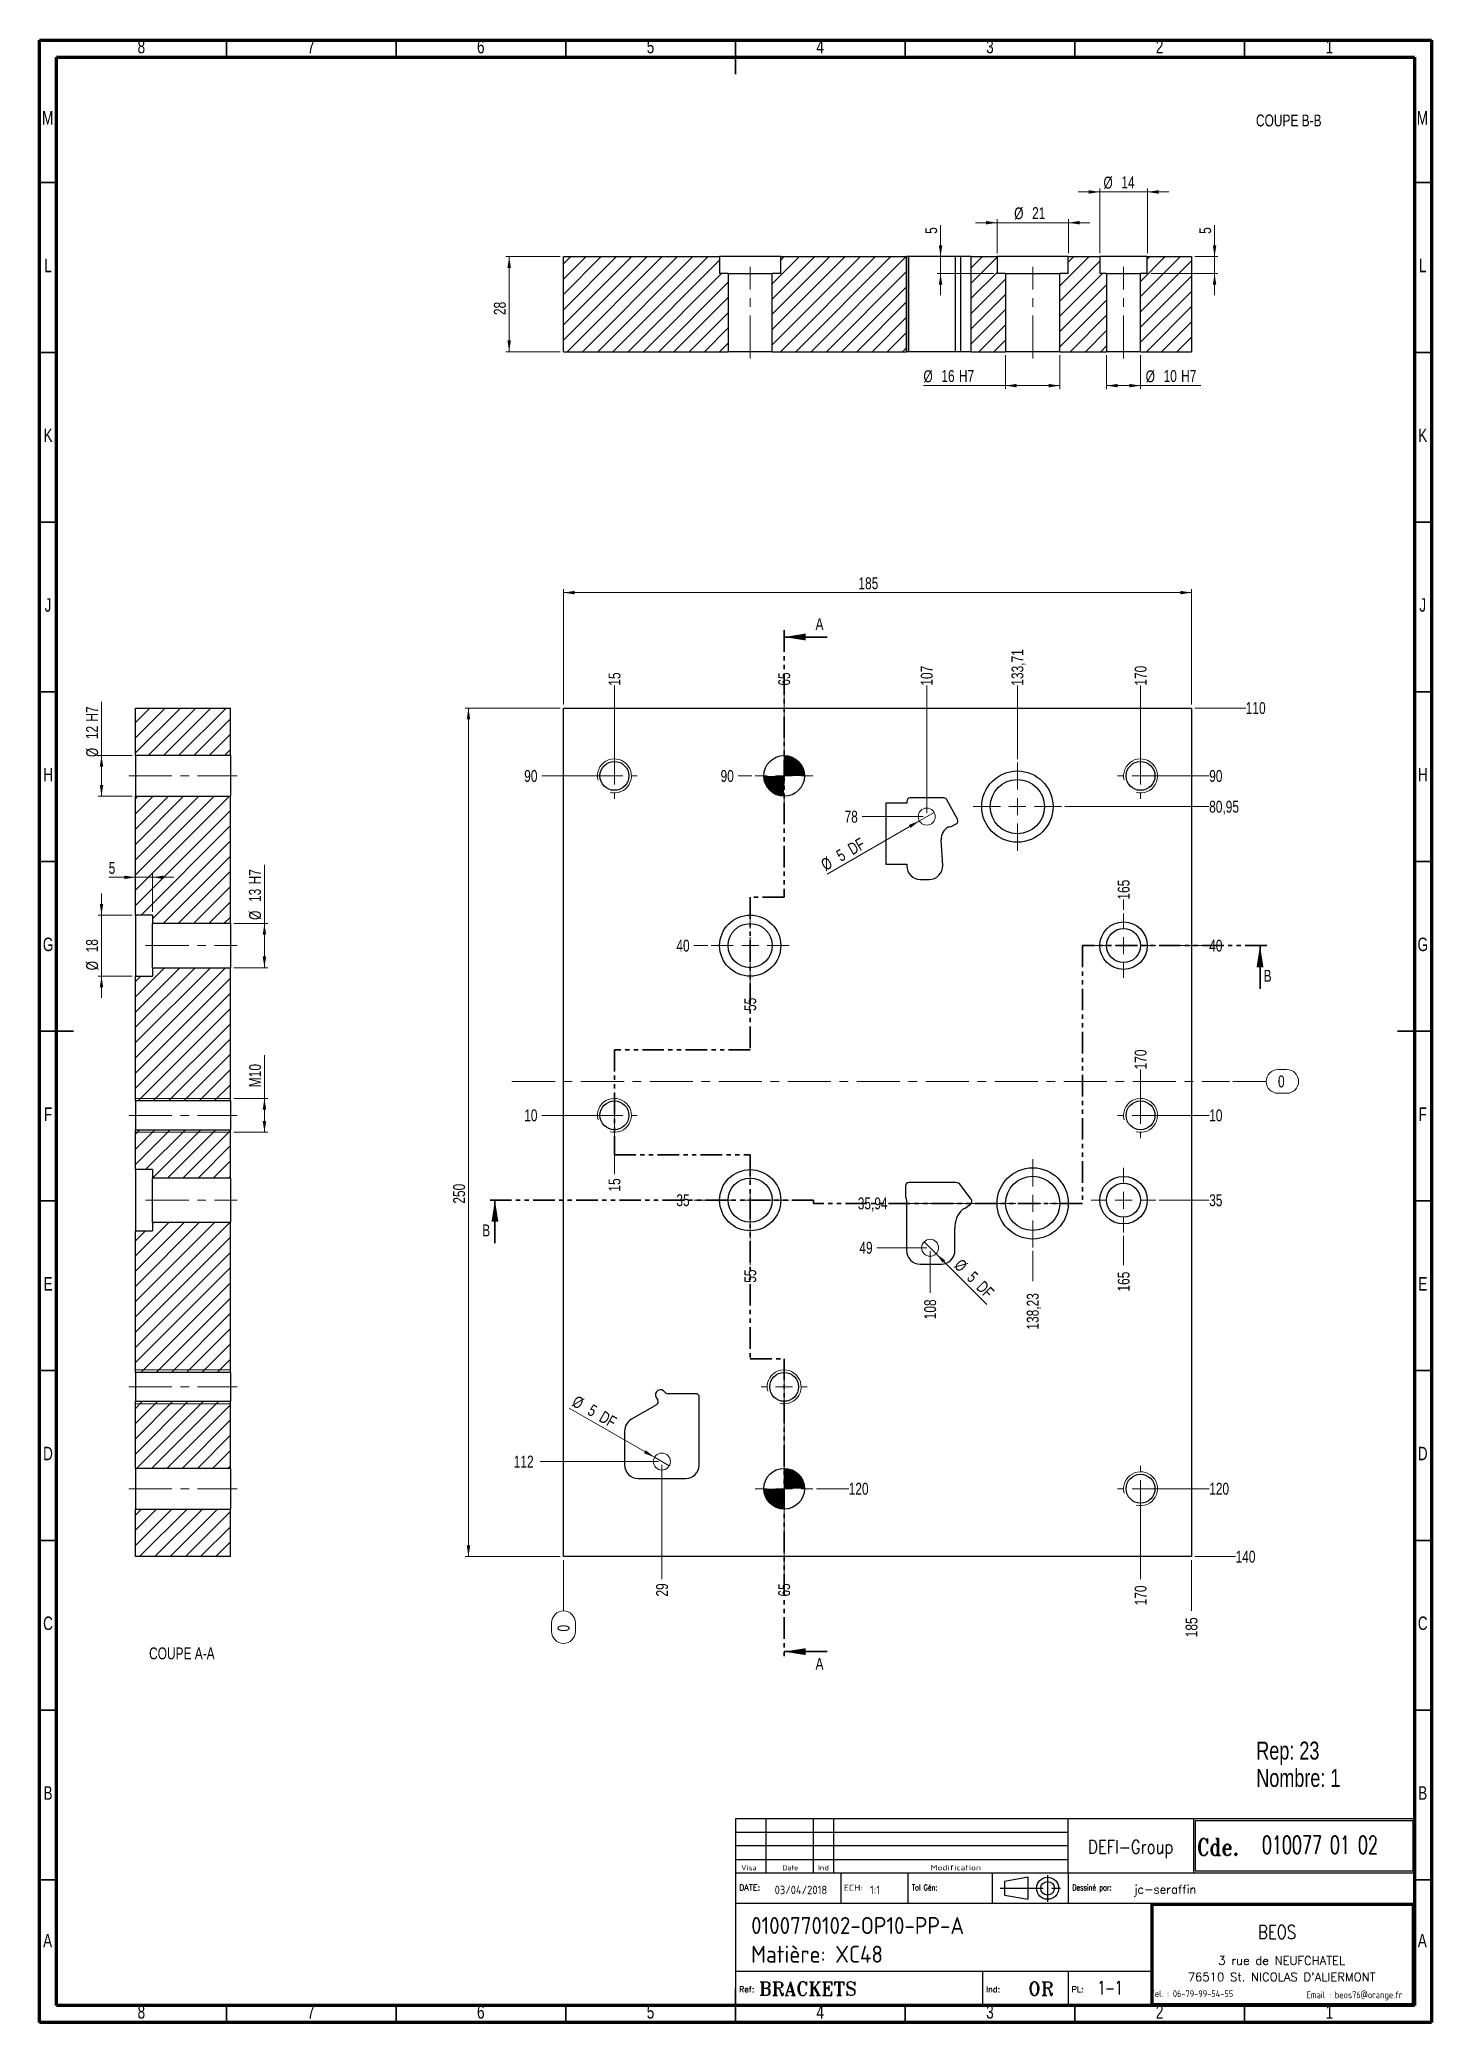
# Model space of a CAD drawing. Header units: millimetres. Extents: x 5 to 415, y 5 to 589.
import ezdxf

# ---------------------------------------------------------------- set-up
doc = ezdxf.new("R2010")
doc.units = ezdxf.units.MM
doc.linetypes.add('CENTERX2', pattern=[20.32, 12.7, -2.54, 2.54, -2.54])
doc.linetypes.add('PHANTOM', pattern=[12.7, 6.35, -1.27, 1.27, -1.27, 1.27, -1.27])
doc.layers.add('DIMENSIONS', color=176, linetype='Continuous')
doc.styles.add('SLDTEXTSTYLE0', font='TXT', dxfattribs={"width": 0.75})
doc.styles.add('SLDTEXTSTYLE1', font='ISOCP')
doc.styles.add('SLDTEXTSTYLE10', font='ISOCP', dxfattribs={"width": 1.147311})
doc.styles.add('SLDTEXTSTYLE11', font='ISOCP', dxfattribs={"width": 1.385904})
doc.styles.add('SLDTEXTSTYLE12', font='ISOCP', dxfattribs={"width": 1.246461})
doc.styles.add('SLDTEXTSTYLE13', font='ROMAND')
doc.styles.add('SLDTEXTSTYLE2', font='ROMANT', dxfattribs={"width": 0.8})
doc.styles.add('SLDTEXTSTYLE3', font='ISOCP', dxfattribs={"width": 0.8})
doc.styles.add('SLDTEXTSTYLE4', font='ROMANS', dxfattribs={"width": 0.8})
doc.styles.add('SLDTEXTSTYLE5', font='ROMANT')
doc.styles.add('SLDTEXTSTYLE6', font='ROMANS')
doc.styles.add('SLDTEXTSTYLE7', font='ROMANT', dxfattribs={"width": 0.65})
doc.styles.add('SLDTEXTSTYLE8', font='ISOCP', dxfattribs={"width": 1.446157})
doc.styles.add('SLDTEXTSTYLE9', font='ISOCP', dxfattribs={"width": 1.294402})
doc.dimstyles.new('SLDDIMSTYLE0', dxfattribs={"dimtxt": 3.5, "dimasz": 3.302, "dimexe": 0, "dimexo": 0.0625, "dimgap": 0.875, "dimtad": 0, "dimtih": 1, "dimtoh": 1, "dimdec": 0, "dimrnd": 1e-09, "dimdsep": 46, "dimtxsty": 'SLDTEXTSTYLE0', "dimblk1": 'NONE', "dimblk2": 'NONE', "dimsah": 1, "dimcen": 0.09, "dimadec": 0, "dimazin": 2, "dimtfac": 1, "dimtdec": 0, "dimtofl": 0, "dimtmove": 0, "dimatfit": 3, "dimldrblk": 'NONE', "dimfxl": 1, "dimfrac": 2, "dimtolj": 1, "dimtzin": 12, "dimarcsym": 0})
doc.dimstyles.new('SLDDIMSTYLE1', dxfattribs={"dimtxt": 3.5, "dimasz": 3.302, "dimexe": 0, "dimexo": 0.0625, "dimgap": 0.875, "dimtad": 0, "dimtih": 1, "dimtoh": 1, "dimrnd": 1e-09, "dimzin": 12, "dimdsep": 46, "dimtxsty": 'SLDTEXTSTYLE0', "dimblk1": 'NONE', "dimblk2": 'NONE', "dimsah": 1, "dimcen": 0.09, "dimadec": 0, "dimazin": 3, "dimtfac": 1, "dimtofl": 0, "dimtmove": 0, "dimatfit": 3, "dimldrblk": 'NONE', "dimfxl": 1, "dimfrac": 2, "dimtolj": 1, "dimtzin": 12, "dimarcsym": 0})
doc.dimstyles.new('SLDDIMSTYLE2', dxfattribs={"dimtxt": 3.5, "dimasz": 3.302, "dimexe": 0, "dimexo": 0.0625, "dimgap": 0.875, "dimtad": 1, "dimrnd": 1e-09, "dimzin": 12, "dimdsep": 46, "dimtxsty": 'SLDTEXTSTYLE0', "dimblk1": 'NONE', "dimsah": 1, "dimcen": 0, "dimadec": 0, "dimazin": 3, "dimtfac": 1, "dimtmove": 0, "dimatfit": 3, "dimldrblk": 'NONE', "dimfxl": 1, "dimfrac": 2, "dimtolj": 1, "dimtzin": 12, "dimarcsym": 0})
doc.dimstyles.new('SLDDIMSTYLE3', dxfattribs={"dimtxt": 3.5, "dimasz": 3.302, "dimexe": 0, "dimexo": 0.0625, "dimgap": 0.875, "dimtad": 1, "dimrnd": 1e-09, "dimzin": 12, "dimdsep": 46, "dimtxsty": 'SLDTEXTSTYLE0', "dimsah": 1, "dimcen": 0.09, "dimadec": 0, "dimazin": 3, "dimtfac": 1, "dimtofl": 0, "dimtmove": 0, "dimatfit": 3, "dimfxl": 1, "dimfrac": 2, "dimtolj": 1, "dimtzin": 12, "dimarcsym": 0})
doc.dimstyles.new('SLDDIMSTYLE4', dxfattribs={"dimtxt": 3.5, "dimasz": 3.302, "dimexe": 0, "dimexo": 0.0625, "dimgap": 0.875, "dimtad": 1, "dimrnd": 1e-09, "dimzin": 12, "dimdsep": 46, "dimtxsty": 'SLDTEXTSTYLE0', "dimsah": 1, "dimcen": 0.09, "dimadec": 0, "dimazin": 3, "dimtfac": 1, "dimtmove": 0, "dimatfit": 0, "dimfxl": 1, "dimfrac": 2, "dimtolj": 1, "dimtzin": 12, "dimarcsym": 0})

msp = doc.modelspace()

# ---------------------------------------------------------------- texts
at = {"color": 7, "linetype": 'Continuous', "lineweight": 0, "attachment_point": 2, "style": 'SLDTEXTSTYLE0'}
for s, insert, char_height in [('8', (34.96, 589.06), 3.969), ('7', (84.96, 589.06), 3.969), ('6', (134.96, 589.06), 3.969), ('5', (184.96, 589.06), 3.969), ('4', (234.96, 589.06), 3.969), ('3', (284.96, 589.06), 3.969), ('2', (334.96, 589.06), 3.969), ('1', (384.96, 589.06), 3.969), ('M', (7.362, 568.06), 3.969), ('COUPE B-B', (372.998, 567.06), 3.5), ('M', (412.362, 568.06), 3.969), ('L', (7.455, 524.56), 3.969), ('L', (412.455, 524.56), 3.969), ('K', (7.489, 474.56), 3.969), ('K', (412.489, 474.56), 3.969), ('J', (7.465, 424.56), 3.969), ('J', (412.465, 424.56), 3.969), ('H', (7.49, 374.56), 3.969), ('H', (412.49, 374.56), 3.969), ('G', (7.487, 324.56), 3.969), ('G', (412.487, 324.56), 3.969), ('F', (7.458, 274.56), 3.969), ('F', (412.458, 274.56), 3.969), ('E', (7.508, 224.56), 3.969), ('E', (412.508, 224.56), 3.969), ('D', (7.453, 174.56), 3.969), ('D', (412.453, 174.56), 3.969), ('C', (7.459, 124.56), 3.969), ('C', (412.459, 124.56), 3.969), ('COUPE A-A', (46.898, 115.448), 3.5), ('B', (7.471, 74.56), 3.969), ('B', (412.471, 74.56), 3.969), ('A', (7.34, 31.06), 3.969), ('A', (412.34, 31.06), 3.969), ('8', (34.96, 10.06), 3.969), ('7', (84.96, 10.06), 3.969), ('6', (134.96, 10.06), 3.969), ('5', (184.96, 10.06), 3.969), ('4', (234.96, 10.06), 3.969), ('3', (284.96, 10.06), 3.969), ('2', (334.96, 10.06), 3.969), ('1', (384.96, 10.06), 3.969)]:
    msp.add_mtext(s, dxfattribs=dict(at, insert=insert, char_height=char_height))
at = {"color": 7, "linetype": 'Continuous', "char_height": 3.5, "attachment_point": 1, "style": 'SLDTEXTSTYLE0'}
for s, insert in [('A', (233.578, 418.683)), ('B', (365.6, 315.069)), ('B', (135.377, 240.069)), ('A', (233.578, 112.361))]:
    msp.add_mtext(s, dxfattribs=dict(at, insert=insert))
at = {"layer": 'DIMENSIONS'}
for s, insert, char_height, attachment_point, style in [('DEFI-Group', (326.42, 58.701), 4, 2, 'SLDTEXTSTYLE2'), ('Cde.', (346, 59.126), 5, 1, 'SLDTEXTSTYLE2'), ('010077 01 02', (365.078, 59.94), 5.29167, 1, 'SLDTEXTSTYLE7'), ('Visa', (211.655, 51.348), 1.5671, 1, 'SLDTEXTSTYLE12'), ('Date', (223.824, 51.283), 1.4924, 1, 'SLDTEXTSTYLE10'), ('Ind', (234.254, 51.283), 1.4924, 1, 'SLDTEXTSTYLE11'), ('Modification', (267.489, 51.348), 1.56705, 1, 'SLDTEXTSTYLE8'), ('DATE:', (211.034, 45.598), 1.7277, 1, 'SLDTEXTSTYLE6'), ('03/04/2018', (221.533, 45.253), 2.5, 1, 'SLDTEXTSTYLE1'), ('ECH:', (241.911, 45.56), 1.8141, 1, 'SLDTEXTSTYLE9'), ('1:1', (249.62, 45.24), 2.5, 1, 'SLDTEXTSTYLE1'), ('Tol Gén:', (261.952, 45.598), 1.7277, 1, 'SLDTEXTSTYLE4'), ('Dessiné par:', (309.221, 45.598), 1.72768, 1, 'SLDTEXTSTYLE4'), ('jc-seraffin', (327.355, 45.42), 2.5, 1, 'SLDTEXTSTYLE5'), ('0100770102-OP10-PP-A', (214.603, 36.024), 5, 1, 'SLDTEXTSTYLE1'), ('BEOS', (369.571, 33.595), 4, 2, 'SLDTEXTSTYLE2'), ('Matière: XC48', (214.603, 27.564), 5, 1, 'SLDTEXTSTYLE1'), ('3 rue de NEUFCHATEL', (370.909, 24.448), 2.5, 2, 'SLDTEXTSTYLE13'), ("76510 St. NICOLAS D'ALIERMONT", (370.903, 19.623), 2.5, 2, 'SLDTEXTSTYLE13'), ('Ref:', (211.034, 15.598), 1.7277, 1, 'SLDTEXTSTYLE6'), ('BRACKETS', (216.904, 16.951), 4, 1, 'SLDTEXTSTYLE5'), ('Ind:', (283.826, 15.598), 1.7277, 1, 'SLDTEXTSTYLE6'), ('OR', (296.194, 16.951), 4, 1, 'SLDTEXTSTYLE5'), ('PL:', (309.034, 15.598), 1.7277, 1, 'SLDTEXTSTYLE6'), ('1-1', (316.651, 17.173), 4, 1, 'SLDTEXTSTYLE7'), ('Tel. : 06-79-99-54-55', (344.36, 14.429), 2, 2, 'SLDTEXTSTYLE3'), ('Email : beos76@orange.fr', (392.372, 14.097), 2, 2, 'SLDTEXTSTYLE3')]:
    msp.add_mtext(s, dxfattribs=dict(at, insert=insert, char_height=char_height, attachment_point=attachment_point, style=style))

# ---------------------------------------------------------------- blocks, each defined once
blk = doc.blocks.new('SW_NOTE_0')
at = {"color": 0, "linetype": 'Continuous', "lineweight": 0, "char_height": 5.292, "attachment_point": 1, "style": 'SLDTEXTSTYLE0'}
for s, insert in [('Rep: 23', (0, 6.82)), ('Nombre: 1', (0, -1.23))]:
    blk.add_mtext(s, dxfattribs=dict(at, insert=insert))
blk = doc.blocks.new('_D')
at = {"color": 7, "linetype": 'Continuous', "lineweight": 18}
for p, q in [((356.54, 282.21), (366.33, 282.21)), ((369.82, 285.7), (372.4, 285.7)), ((372.4, 278.72), (369.82, 278.72))]:
    blk.add_line(p, q, dxfattribs=at)
for centre, start, end in [((369.82, 282.21), 90, 270), ((372.4, 282.21), 270, 90)]:
    blk.add_arc(centre, 3.49, start, end, dxfattribs=at)
at = {"color": 7, "linetype": 'Continuous', "lineweight": 18, "insert": (369.82, 283.95), "char_height": 3.5, "attachment_point": 1, "style": 'SLDTEXTSTYLE0'}
blk.add_mtext('0', dxfattribs=at)
blk = doc.blocks.new('_None')
blk = doc.blocks.new('_D_1')
at = {"color": 7, "linetype": 'Continuous', "lineweight": 18}
blk.add_line((330.33, 272.21), (349.55, 272.21), dxfattribs=at)
at = {"color": 7, "linetype": 'Continuous', "lineweight": 18, "insert": (349.55, 273.95), "char_height": 3.5, "attachment_point": 1, "style": 'SLDTEXTSTYLE0'}
blk.add_mtext('10', dxfattribs=at)
blk = doc.blocks.new('_D_2')
at = {"color": 7, "linetype": 'Continuous', "lineweight": 18}
blk.add_line((173.33, 272.21), (152.92, 272.21), dxfattribs=at)
at = {"color": 7, "linetype": 'Continuous', "lineweight": 18, "insert": (147.75, 273.95), "char_height": 3.5, "attachment_point": 1, "style": 'SLDTEXTSTYLE0'}
blk.add_mtext('10', dxfattribs=at)
blk = doc.blocks.new('_D_3')
at = {"color": 7, "linetype": 'Continuous', "lineweight": 18}
blk.add_line((334.83, 247.21), (349.55, 247.21), dxfattribs=at)
at = {"color": 7, "linetype": 'Continuous', "lineweight": 18, "insert": (349.55, 248.95), "char_height": 3.5, "attachment_point": 1, "style": 'SLDTEXTSTYLE0'}
blk.add_mtext('35', dxfattribs=at)
blk = doc.blocks.new('_D_4')
at = {"color": 7, "linetype": 'Continuous', "lineweight": 18}
blk.add_line((201.83, 247.21), (197.75, 247.21), dxfattribs=at)
at = {"color": 7, "linetype": 'Continuous', "lineweight": 18, "insert": (192.58, 248.95), "char_height": 3.5, "attachment_point": 1, "style": 'SLDTEXTSTYLE0'}
blk.add_mtext('35', dxfattribs=at)
blk = doc.blocks.new('_D_5')
at = {"color": 7, "linetype": 'Continuous', "lineweight": 18}
blk.add_line((283.56, 246.28), (257.66, 246.28), dxfattribs=at)
at = {"color": 7, "linetype": 'Continuous', "lineweight": 18, "insert": (246.02, 248.01), "char_height": 3.5, "attachment_point": 1, "style": 'SLDTEXTSTYLE0'}
blk.add_mtext('35,94', dxfattribs=at)
blk = doc.blocks.new('_D_6')
at = {"color": 7, "linetype": 'Continuous', "lineweight": 18}
blk.add_line((266.33, 233.21), (251.67, 233.21), dxfattribs=at)
at = {"color": 7, "linetype": 'Continuous', "lineweight": 18, "insert": (246.49, 234.95), "char_height": 3.5, "attachment_point": 1, "style": 'SLDTEXTSTYLE0'}
blk.add_mtext('49', dxfattribs=at)
blk = doc.blocks.new('_D_7')
at = {"color": 7, "linetype": 'Continuous', "lineweight": 18}
blk.add_line((187.33, 170.21), (152.44, 170.21), dxfattribs=at)
at = {"color": 7, "linetype": 'Continuous', "lineweight": 18, "insert": (144.68, 171.95), "char_height": 3.5, "attachment_point": 1, "style": 'SLDTEXTSTYLE0'}
blk.add_mtext('112', dxfattribs=at)
blk = doc.blocks.new('_D_8')
at = {"color": 7, "linetype": 'Continuous', "lineweight": 18}
blk.add_line((330.33, 162.21), (349.55, 162.21), dxfattribs=at)
at = {"color": 7, "linetype": 'Continuous', "lineweight": 18, "insert": (349.55, 163.95), "char_height": 3.5, "attachment_point": 1, "style": 'SLDTEXTSTYLE0'}
blk.add_mtext('120', dxfattribs=at)
blk = doc.blocks.new('_D_9')
at = {"color": 7, "linetype": 'Continuous', "lineweight": 18}
blk.add_line((233.83, 162.21), (243.35, 162.21), dxfattribs=at)
at = {"color": 7, "linetype": 'Continuous', "lineweight": 18, "insert": (243.35, 163.95), "char_height": 3.5, "attachment_point": 1, "style": 'SLDTEXTSTYLE0'}
blk.add_mtext('120', dxfattribs=at)
blk = doc.blocks.new('_D_10')
at = {"color": 7, "linetype": 'Continuous', "lineweight": 18}
blk.add_line((345.33, 142.21), (357.33, 142.21), dxfattribs=at)
at = {"color": 7, "linetype": 'Continuous', "lineweight": 18, "insert": (357.33, 143.95), "char_height": 3.5, "attachment_point": 1, "style": 'SLDTEXTSTYLE0'}
blk.add_mtext('140', dxfattribs=at)
blk = doc.blocks.new('_D_11')
at = {"color": 7, "linetype": 'Continuous', "lineweight": 18}
blk.add_line((201.83, 322.21), (197.75, 322.21), dxfattribs=at)
at = {"color": 7, "linetype": 'Continuous', "lineweight": 18, "insert": (192.58, 323.95), "char_height": 3.5, "attachment_point": 1, "style": 'SLDTEXTSTYLE0'}
blk.add_mtext('40', dxfattribs=at)
blk = doc.blocks.new('_D_12')
at = {"color": 7, "linetype": 'Continuous', "lineweight": 18}
blk.add_line((334.83, 322.21), (349.55, 322.21), dxfattribs=at)
at = {"color": 7, "linetype": 'Continuous', "lineweight": 18, "insert": (349.55, 323.95), "char_height": 3.5, "attachment_point": 1, "style": 'SLDTEXTSTYLE0'}
blk.add_mtext('40', dxfattribs=at)
blk = doc.blocks.new('_D_13')
at = {"color": 7, "linetype": 'Continuous', "lineweight": 18}
blk.add_line((265.33, 360.21), (247.3, 360.21), dxfattribs=at)
at = {"color": 7, "linetype": 'Continuous', "lineweight": 18, "insert": (242.13, 361.95), "char_height": 3.5, "attachment_point": 1, "style": 'SLDTEXTSTYLE0'}
blk.add_mtext('78', dxfattribs=at)
blk = doc.blocks.new('_D_14')
at = {"color": 7, "linetype": 'Continuous', "lineweight": 18}
blk.add_line((307.04, 363.17), (349.55, 363.17), dxfattribs=at)
at = {"color": 7, "linetype": 'Continuous', "lineweight": 18, "insert": (349.55, 364.9), "char_height": 3.5, "attachment_point": 1, "style": 'SLDTEXTSTYLE0'}
blk.add_mtext('80,95', dxfattribs=at)
blk = doc.blocks.new('_D_15')
at = {"color": 7, "linetype": 'Continuous', "lineweight": 18}
blk.add_line((173.33, 372.21), (152.92, 372.21), dxfattribs=at)
at = {"color": 7, "linetype": 'Continuous', "lineweight": 18, "insert": (147.75, 373.95), "char_height": 3.5, "attachment_point": 1, "style": 'SLDTEXTSTYLE0'}
blk.add_mtext('90', dxfattribs=at)
blk = doc.blocks.new('_D_16')
at = {"color": 7, "linetype": 'Continuous', "lineweight": 18}
blk.add_line((214.83, 372.21), (210.77, 372.21), dxfattribs=at)
at = {"color": 7, "linetype": 'Continuous', "lineweight": 18, "insert": (205.6, 373.95), "char_height": 3.5, "attachment_point": 1, "style": 'SLDTEXTSTYLE0'}
blk.add_mtext('90', dxfattribs=at)
blk = doc.blocks.new('_D_17')
at = {"color": 7, "linetype": 'Continuous', "lineweight": 18}
blk.add_line((330.33, 372.21), (349.55, 372.21), dxfattribs=at)
at = {"color": 7, "linetype": 'Continuous', "lineweight": 18, "insert": (349.55, 373.95), "char_height": 3.5, "attachment_point": 1, "style": 'SLDTEXTSTYLE0'}
blk.add_mtext('90', dxfattribs=at)
blk = doc.blocks.new('_D_18')
at = {"color": 7, "linetype": 'Continuous', "lineweight": 18}
blk.add_line((345.33, 392.21), (360.33, 392.21), dxfattribs=at)
at = {"color": 7, "linetype": 'Continuous', "lineweight": 18, "insert": (360.33, 393.95), "char_height": 3.5, "attachment_point": 1, "style": 'SLDTEXTSTYLE0'}
blk.add_mtext('110', dxfattribs=at)
blk = doc.blocks.new('_D_19')
at = {"color": 7, "linetype": 'Continuous', "lineweight": 18}
for p, q in [((159.33, 141.21), (159.33, 126.21)), ((155.84, 120.14), (155.84, 122.72)), ((162.82, 122.72), (162.82, 120.14))]:
    blk.add_line(p, q, dxfattribs=at)
for centre, start, end in [((159.33, 122.72), 0, 180), ((159.33, 120.14), 180, 0)]:
    blk.add_arc(centre, 3.49, start, end, dxfattribs=at)
at = {"color": 7, "linetype": 'Continuous', "lineweight": 18, "insert": (157.59, 120.14), "char_height": 3.5, "attachment_point": 1, "rotation": 90, "style": 'SLDTEXTSTYLE0'}
blk.add_mtext('0', dxfattribs=at)
blk = doc.blocks.new('_D_20')
at = {"color": 7, "linetype": 'Continuous', "lineweight": 18}
blk.add_line((174.33, 271.21), (174.33, 254.92), dxfattribs=at)
at = {"color": 7, "linetype": 'Continuous', "lineweight": 18, "insert": (172.59, 249.75), "char_height": 3.5, "attachment_point": 1, "rotation": 90, "style": 'SLDTEXTSTYLE0'}
blk.add_mtext('15', dxfattribs=at)
blk = doc.blocks.new('_D_21')
at = {"color": 7, "linetype": 'Continuous', "lineweight": 18}
blk.add_line((174.33, 373.21), (174.33, 398.8), dxfattribs=at)
at = {"color": 7, "linetype": 'Continuous', "lineweight": 18, "insert": (172.59, 398.8), "char_height": 3.5, "attachment_point": 1, "rotation": 90, "style": 'SLDTEXTSTYLE0'}
blk.add_mtext('15', dxfattribs=at)
blk = doc.blocks.new('_D_22')
at = {"color": 7, "linetype": 'Continuous', "lineweight": 18}
blk.add_line((188.33, 169.21), (188.33, 135.61), dxfattribs=at)
at = {"color": 7, "linetype": 'Continuous', "lineweight": 18, "insert": (186.59, 130.44), "char_height": 3.5, "attachment_point": 1, "rotation": 90, "style": 'SLDTEXTSTYLE0'}
blk.add_mtext('29', dxfattribs=at)
blk = doc.blocks.new('_D_23')
at = {"color": 7, "linetype": 'Continuous', "lineweight": 18}
blk.add_line((214.33, 234.71), (214.33, 228.06), dxfattribs=at)
at = {"color": 7, "linetype": 'Continuous', "lineweight": 18, "insert": (212.59, 222.89), "char_height": 3.5, "attachment_point": 1, "rotation": 90, "style": 'SLDTEXTSTYLE0'}
blk.add_mtext('55', dxfattribs=at)
blk = doc.blocks.new('_D_24')
at = {"color": 7, "linetype": 'Continuous', "lineweight": 18}
blk.add_line((214.33, 309.71), (214.33, 308.13), dxfattribs=at)
at = {"color": 7, "linetype": 'Continuous', "lineweight": 18, "insert": (212.59, 302.95), "char_height": 3.5, "attachment_point": 1, "rotation": 90, "style": 'SLDTEXTSTYLE0'}
blk.add_mtext('55', dxfattribs=at)
blk = doc.blocks.new('_D_25')
at = {"color": 7, "linetype": 'Continuous', "lineweight": 18}
blk.add_line((224.33, 191.21), (224.33, 135.61), dxfattribs=at)
at = {"color": 7, "linetype": 'Continuous', "lineweight": 18, "insert": (222.59, 130.44), "char_height": 3.5, "attachment_point": 1, "rotation": 90, "style": 'SLDTEXTSTYLE0'}
blk.add_mtext('65', dxfattribs=at)
blk = doc.blocks.new('_D_26')
at = {"color": 7, "linetype": 'Continuous', "lineweight": 18}
blk.add_line((224.33, 381.71), (224.33, 398.8), dxfattribs=at)
at = {"color": 7, "linetype": 'Continuous', "lineweight": 18, "insert": (222.59, 398.8), "char_height": 3.5, "attachment_point": 1, "rotation": 90, "style": 'SLDTEXTSTYLE0'}
blk.add_mtext('65', dxfattribs=at)
blk = doc.blocks.new('_D_27')
at = {"color": 7, "linetype": 'Continuous', "lineweight": 18}
blk.add_line((266.33, 361.21), (266.33, 398.8), dxfattribs=at)
at = {"color": 7, "linetype": 'Continuous', "lineweight": 18, "insert": (264.59, 398.8), "char_height": 3.5, "attachment_point": 1, "rotation": 90, "style": 'SLDTEXTSTYLE0'}
blk.add_mtext('107', dxfattribs=at)
blk = doc.blocks.new('_D_28')
at = {"color": 7, "linetype": 'Continuous', "lineweight": 18}
blk.add_line((267.33, 232.21), (267.33, 219.89), dxfattribs=at)
at = {"color": 7, "linetype": 'Continuous', "lineweight": 18, "insert": (265.59, 212.13), "char_height": 3.5, "attachment_point": 1, "rotation": 90, "style": 'SLDTEXTSTYLE0'}
blk.add_mtext('108', dxfattribs=at)
blk = doc.blocks.new('_D_29')
at = {"color": 7, "linetype": 'Continuous', "lineweight": 18}
blk.add_line((293.04, 377.17), (293.04, 398.8), dxfattribs=at)
at = {"color": 7, "linetype": 'Continuous', "lineweight": 18, "insert": (291.31, 398.8), "char_height": 3.5, "attachment_point": 1, "rotation": 90, "style": 'SLDTEXTSTYLE0'}
blk.add_mtext('133,71', dxfattribs=at)
blk = doc.blocks.new('_D_30')
at = {"color": 7, "linetype": 'Continuous', "lineweight": 18}
blk.add_line((297.56, 232.28), (297.56, 223.32), dxfattribs=at)
at = {"color": 7, "linetype": 'Continuous', "lineweight": 18, "insert": (295.82, 209.09), "char_height": 3.5, "attachment_point": 1, "rotation": 90, "style": 'SLDTEXTSTYLE0'}
blk.add_mtext('138,23', dxfattribs=at)
blk = doc.blocks.new('_D_31')
at = {"color": 7, "linetype": 'Continuous', "lineweight": 18}
blk.add_line((324.33, 236.71), (324.33, 228.06), dxfattribs=at)
at = {"color": 7, "linetype": 'Continuous', "lineweight": 18, "insert": (322.59, 220.3), "char_height": 3.5, "attachment_point": 1, "rotation": 90, "style": 'SLDTEXTSTYLE0'}
blk.add_mtext('165', dxfattribs=at)
blk = doc.blocks.new('_D_32')
at = {"color": 7, "linetype": 'Continuous', "lineweight": 18}
blk.add_line((324.33, 332.71), (324.33, 335.78), dxfattribs=at)
at = {"color": 7, "linetype": 'Continuous', "lineweight": 18, "insert": (322.59, 335.78), "char_height": 3.5, "attachment_point": 1, "rotation": 90, "style": 'SLDTEXTSTYLE0'}
blk.add_mtext('165', dxfattribs=at)
blk = doc.blocks.new('_D_33')
at = {"color": 7, "linetype": 'Continuous', "lineweight": 18}
blk.add_line((329.33, 161.21), (329.33, 135.61), dxfattribs=at)
at = {"color": 7, "linetype": 'Continuous', "lineweight": 18, "insert": (327.59, 127.85), "char_height": 3.5, "attachment_point": 1, "rotation": 90, "style": 'SLDTEXTSTYLE0'}
blk.add_mtext('170', dxfattribs=at)
blk = doc.blocks.new('_D_34')
at = {"color": 7, "linetype": 'Continuous', "lineweight": 18}
blk.add_line((329.33, 273.21), (329.33, 285.74), dxfattribs=at)
at = {"color": 7, "linetype": 'Continuous', "lineweight": 18, "insert": (327.59, 285.74), "char_height": 3.5, "attachment_point": 1, "rotation": 90, "style": 'SLDTEXTSTYLE0'}
blk.add_mtext('170', dxfattribs=at)
blk = doc.blocks.new('_D_35')
at = {"color": 7, "linetype": 'Continuous', "lineweight": 18}
blk.add_line((329.33, 373.21), (329.33, 398.8), dxfattribs=at)
at = {"color": 7, "linetype": 'Continuous', "lineweight": 18, "insert": (327.59, 398.8), "char_height": 3.5, "attachment_point": 1, "rotation": 90, "style": 'SLDTEXTSTYLE0'}
blk.add_mtext('170', dxfattribs=at)
blk = doc.blocks.new('_D_36')
at = {"color": 7, "linetype": 'Continuous', "lineweight": 18}
blk.add_line((344.33, 141.21), (344.33, 126.21), dxfattribs=at)
at = {"color": 7, "linetype": 'Continuous', "lineweight": 18, "insert": (342.59, 118.45), "char_height": 3.5, "attachment_point": 1, "rotation": 90, "style": 'SLDTEXTSTYLE0'}
blk.add_mtext('185', dxfattribs=at)
blk = doc.blocks.new('_D_37')
at = {"color": 7, "linetype": 'Continuous', "lineweight": 18}
for q in [(161.04, 185.97), (190.49, 168.96)]:
    blk.add_line((186.16, 171.46), q, dxfattribs=at)
blk.add_solid([(186.16, 171.46), (183.56, 173.55), (183.05, 172.67)], dxfattribs=at)
at = {"color": 7, "linetype": 'Continuous', "lineweight": 18, "char_height": 3.5, "attachment_point": 1, "rotation": 330, "style": 'SLDTEXTSTYLE0'}
for s, insert in [('%%c', (163.29, 189.86)), ('5', (167.89, 187.26)), ('DF', (171.26, 185.32))]:
    blk.add_mtext(s, dxfattribs=dict(at, insert=insert))
blk = doc.blocks.new('_D_38')
at = {"color": 7, "linetype": 'Continuous', "lineweight": 18}
for q in [(265.56, 234.98), (284.02, 216.52)]:
    blk.add_line((269.1, 231.44), q, dxfattribs=at)
blk.add_solid([(269.1, 231.44), (271.07, 228.75), (271.79, 229.47)], dxfattribs=at)
at = {"color": 7, "linetype": 'Continuous', "lineweight": 18, "char_height": 3.5, "attachment_point": 1, "rotation": 315, "style": 'SLDTEXTSTYLE0'}
for s, insert in [('%%c', (276.65, 230.21)), ('5', (280.42, 226.52)), ('DF', (283.18, 223.76))]:
    blk.add_mtext(s, dxfattribs=dict(at, insert=insert))
blk = doc.blocks.new('_D_39')
at = {"color": 7, "linetype": 'Continuous', "lineweight": 18}
for q in [(237.03, 343.29), (268.49, 361.46)]:
    blk.add_line((264.16, 358.96), q, dxfattribs=at)
blk.add_solid([(264.16, 358.96), (261.05, 357.75), (261.56, 356.87)], dxfattribs=at)
at = {"color": 7, "linetype": 'Continuous', "lineweight": 18, "char_height": 3.5, "attachment_point": 1, "rotation": 30, "style": 'SLDTEXTSTYLE0'}
for s, insert in [('5', (239.32, 349.87)), ('DF', (242.7, 351.82)), ('%%c', (234.78, 347.19))]:
    blk.add_mtext(s, dxfattribs=dict(at, insert=insert))
blk = doc.blocks.new('_D_40')
at = {"color": 7, "linetype": 'Continuous', "lineweight": 18}
for p, q in [((159.33, 393.21), (159.33, 427.21)), ((344.33, 393.21), (344.33, 427.21)), ((159.33, 426.21), (344.33, 426.21))]:
    blk.add_line(p, q, dxfattribs=at)
for points in [[(159.33, 426.21), (162.63, 425.7), (162.63, 426.72)], [(344.33, 426.21), (341.03, 426.72), (341.03, 425.7)]]:
    blk.add_solid(points, dxfattribs=at)
at = {"color": 7, "linetype": 'Continuous', "lineweight": 18, "insert": (246.22, 430.72), "char_height": 3.5, "attachment_point": 1, "style": 'SLDTEXTSTYLE0'}
blk.add_mtext('185', dxfattribs=at)
blk = doc.blocks.new('_D_41')
at = {"color": 7, "linetype": 'Continuous', "lineweight": 18}
for p, q in [((158.33, 392.21), (130.33, 392.21)), ((131.33, 142.21), (131.33, 392.21)), ((158.33, 142.21), (130.33, 142.21))]:
    blk.add_line(p, q, dxfattribs=at)
for points in [[(131.33, 392.21), (130.82, 388.91), (131.84, 388.91)], [(131.33, 142.21), (131.84, 145.51), (130.82, 145.51)]]:
    blk.add_solid(points, dxfattribs=at)
at = {"color": 7, "linetype": 'Continuous', "lineweight": 18, "insert": (126.82, 246.19), "char_height": 3.5, "attachment_point": 1, "rotation": 90, "style": 'SLDTEXTSTYLE0'}
blk.add_mtext('250', dxfattribs=at)
blk = doc.blocks.new('SW_CENTERMARKSYMBOL_0')
at = {"color": 0, "linetype": 'Continuous', "lineweight": 0}
for p, q in [((0, 5), (0, 9.5)), ((-5, 0), (-9.5, 0)), ((0, 0), (-2.5, 0)), ((0, 0), (0, 2.5)), ((0, 0), (0, -2.5)), ((0, 0), (2.5, 0)), ((5, 0), (9.5, 0)), ((0, -5), (0, -9.5))]:
    blk.add_line(p, q, dxfattribs=at)
blk = doc.blocks.new('SW_CENTERMARKSYMBOL_1')
at = {"color": 0, "linetype": 'Continuous', "lineweight": 0}
for p, q in [((0, 5), (0, 9.5)), ((-5, 0), (-9.5, 0)), ((0, 0), (-2.5, 0)), ((0, 0), (0, 2.5)), ((0, 0), (0, -2.5)), ((0, 0), (2.5, 0)), ((5, 0), (9.5, 0)), ((0, -5), (0, -9.5))]:
    blk.add_line(p, q, dxfattribs=at)
blk = doc.blocks.new('SW_CENTERMARKSYMBOL_2')
at = {"color": 0, "linetype": 'Continuous', "lineweight": 0}
for p, q in [((0, 5), (0, 11.5)), ((-5, 0), (-11.5, 0)), ((0, 0), (-2.5, 0)), ((0, 0), (0, 2.5)), ((0, 0), (0, -2.5)), ((0, 0), (2.5, 0)), ((5, 0), (11.5, 0)), ((0, -5), (0, -11.5))]:
    blk.add_line(p, q, dxfattribs=at)
blk = doc.blocks.new('SW_CENTERMARKSYMBOL_3')
at = {"color": 0, "linetype": 'Continuous', "lineweight": 0}
for p, q in [((0, 5), (0, 13)), ((-5, 0), (-13, 0)), ((0, 0), (-2.5, 0)), ((0, 0), (0, 2.5)), ((0, 0), (0, -2.5)), ((0, 0), (2.5, 0)), ((5, 0), (13, 0)), ((0, -5), (0, -13))]:
    blk.add_line(p, q, dxfattribs=at)
blk = doc.blocks.new('SW_CENTERMARKSYMBOL_4')
at = {"color": 0, "linetype": 'Continuous', "lineweight": 0}
for p, q in [((0, 5), (0, 13)), ((-5, 0), (-13, 0)), ((0, 0), (-2.5, 0)), ((0, 0), (0, 2.5)), ((0, 0), (0, -2.5)), ((0, 0), (2.5, 0)), ((5, 0), (13, 0)), ((0, -5), (0, -13))]:
    blk.add_line(p, q, dxfattribs=at)
blk = doc.blocks.new('SW_CENTERMARKSYMBOL_5')
at = {"color": 0, "linetype": 'Continuous', "lineweight": 0}
for p, q in [((0, 5), (0, 11.5)), ((-5, 0), (-11.5, 0)), ((0, 0), (-2.5, 0)), ((0, 0), (0, 2.5)), ((0, 0), (0, -2.5)), ((0, 0), (2.5, 0)), ((5, 0), (11.5, 0)), ((0, -5), (0, -11.5))]:
    blk.add_line(p, q, dxfattribs=at)
blk = doc.blocks.new('SW_CENTERMARKSYMBOL_6')
at = {"color": 0, "linetype": 'Continuous', "lineweight": 0}
for p, q in [((0, 5), (0, 6.75)), ((-5, 0), (-6.75, 0)), ((0, 0), (-2.5, 0)), ((0, 0), (0, 2.5)), ((0, 0), (0, -2.5)), ((0, 0), (2.5, 0)), ((5, 0), (6.75, 0)), ((0, -5), (0, -6.75))]:
    blk.add_line(p, q, dxfattribs=at)
blk = doc.blocks.new('SW_CENTERMARKSYMBOL_7')
at = {"color": 0, "linetype": 'Continuous', "lineweight": 0}
for p, q in [((0, 5), (0, 6.75)), ((-5, 0), (-6.75, 0)), ((0, 0), (-2.5, 0)), ((0, 0), (0, 2.5)), ((0, 0), (0, -2.5)), ((0, 0), (2.5, 0)), ((5, 0), (6.75, 0)), ((0, -5), (0, -6.75))]:
    blk.add_line(p, q, dxfattribs=at)
blk = doc.blocks.new('SW_CENTERMARKSYMBOL_8')
at = {"color": 0, "linetype": 'Continuous', "lineweight": 0}
for p, q in [((0, 5), (0, 6.75)), ((-5, 0), (-6.75, 0)), ((0, 0), (-2.5, 0)), ((0, 0), (0, 2.5)), ((0, 0), (0, -2.5)), ((0, 0), (2.5, 0)), ((5, 0), (6.75, 0)), ((0, -5), (0, -6.75))]:
    blk.add_line(p, q, dxfattribs=at)
blk = doc.blocks.new('SW_CENTERMARKSYMBOL_9')
at = {"color": 0, "linetype": 'Continuous', "lineweight": 0}
for p, q in [((0, 5), (0, 6.75)), ((-5, 0), (-6.75, 0)), ((0, 0), (-2.5, 0)), ((0, 0), (0, 2.5)), ((0, 0), (0, -2.5)), ((0, 0), (2.5, 0)), ((5, 0), (6.75, 0)), ((0, -5), (0, -6.75))]:
    blk.add_line(p, q, dxfattribs=at)
blk = doc.blocks.new('SW_CENTERMARKSYMBOL_10')
at = {"color": 0, "linetype": 'Continuous', "lineweight": 0}
for p, q in [((0, 5), (0, 6.75)), ((-5, 0), (-6.75, 0)), ((0, 0), (-2.5, 0)), ((0, 0), (0, 2.5)), ((0, 0), (0, -2.5)), ((0, 0), (2.5, 0)), ((5, 0), (6.75, 0)), ((0, -5), (0, -6.75))]:
    blk.add_line(p, q, dxfattribs=at)
blk = doc.blocks.new('SW_CENTERMARKSYMBOL_11')
at = {"color": 0, "linetype": 'Continuous', "lineweight": 0}
for p, q in [((0, 5), (0, 6.75)), ((-5, 0), (-6.75, 0)), ((0, 0), (-2.5, 0)), ((0, 0), (0, 2.5)), ((0, 0), (0, -2.5)), ((0, 0), (2.5, 0)), ((5, 0), (6.75, 0)), ((0, -5), (0, -6.75))]:
    blk.add_line(p, q, dxfattribs=at)
blk = doc.blocks.new('SW_CENTERMARKSYMBOL_12')
at = {"color": 0, "linetype": 'Continuous', "lineweight": 0}
for p, q in [((0, 5), (0, 8.5)), ((-5, 0), (-8.5, 0)), ((0, 0), (-2.5, 0)), ((0, 0), (0, 2.5)), ((0, 0), (0, -2.5)), ((0, 0), (2.5, 0)), ((5, 0), (8.5, 0)), ((0, -5), (0, -8.5))]:
    blk.add_line(p, q, dxfattribs=at)
blk = doc.blocks.new('SW_CENTERMARKSYMBOL_13')
at = {"color": 0, "linetype": 'Continuous', "lineweight": 0}
for p, q in [((0, 5), (0, 8.5)), ((-5, 0), (-8.5, 0)), ((0, 0), (-2.5, 0)), ((0, 0), (0, 2.5)), ((0, 0), (0, -2.5)), ((0, 0), (2.5, 0)), ((5, 0), (8.5, 0)), ((0, -5), (0, -8.5))]:
    blk.add_line(p, q, dxfattribs=at)
blk = doc.blocks.new('SW_DOWELSYMBOL_0')
at = {"linetype": 'Continuous', "lineweight": 0}
h = blk.add_hatch(color=0, dxfattribs=at)
edge = h.paths.add_edge_path(flags=0)
edge.add_arc((0, 0), 6, 0, 90)
edge.add_line((0, 6), (0, 0))
edge.add_line((0, 0), (6, 0))
h = blk.add_hatch(color=0, dxfattribs=at)
edge = h.paths.add_edge_path(flags=0)
edge.add_arc((0, 0), 6, 180, 270)
edge.add_line((0, -6), (0, 0))
edge.add_line((0, 0), (-6, 0))
at = {"color": 0, "linetype": 'Continuous', "lineweight": 0}
blk.add_circle((0, 0), 6, dxfattribs=at)
blk = doc.blocks.new('SW_DOWELSYMBOL_1')
at = {"linetype": 'Continuous', "lineweight": 0}
h = blk.add_hatch(color=0, dxfattribs=at)
edge = h.paths.add_edge_path(flags=0)
edge.add_arc((0, 0), 6, 0, 90)
edge.add_line((0, 6), (0, 0))
edge.add_line((0, 0), (6, 0))
h = blk.add_hatch(color=0, dxfattribs=at)
edge = h.paths.add_edge_path(flags=0)
edge.add_arc((0, 0), 6, 180, 270)
edge.add_line((0, -6), (0, 0))
edge.add_line((0, 0), (-6, 0))
at = {"color": 0, "linetype": 'Continuous', "lineweight": 0}
blk.add_circle((0, 0), 6, dxfattribs=at)
blk = doc.blocks.new('_D_42')
at = {"color": 7, "linetype": 'Continuous', "lineweight": 18}
for p, q in [((23.22, 378.21), (23.22, 393.99)), ((32.22, 378.21), (22.22, 378.21)), ((23.22, 378.21), (23.22, 366.21)), ((32.22, 366.21), (22.22, 366.21))]:
    blk.add_line(p, q, dxfattribs=at)
for points in [[(23.22, 378.21), (22.71, 374.91), (23.73, 374.91)], [(23.22, 366.21), (23.73, 369.51), (22.71, 369.51)]]:
    blk.add_solid(points, dxfattribs=at)
at = {"color": 7, "linetype": 'Continuous', "lineweight": 18, "char_height": 3.5, "attachment_point": 1, "rotation": 90, "style": 'SLDTEXTSTYLE0'}
for s, insert in [('H7', (18.66, 388.21)), ('12', (18.66, 383.04)), ('%%c', (18.71, 377.76))]:
    blk.add_mtext(s, dxfattribs=dict(at, insert=insert))
blk = doc.blocks.new('_D_43')
at = {"color": 7, "linetype": 'Continuous', "lineweight": 18}
for p, q in [((23.22, 331.21), (23.22, 337.56)), ((32.22, 331.21), (22.22, 331.21)), ((23.22, 313.21), (23.22, 331.21)), ((32.22, 313.21), (22.22, 313.21)), ((23.22, 313.21), (23.22, 306.86))]:
    blk.add_line(p, q, dxfattribs=at)
for points in [[(23.22, 331.21), (23.73, 334.51), (22.71, 334.51)], [(23.22, 313.21), (22.71, 309.91), (23.73, 309.91)]]:
    blk.add_solid(points, dxfattribs=at)
at = {"color": 7, "linetype": 'Continuous', "lineweight": 18, "char_height": 3.5, "attachment_point": 1, "rotation": 90, "style": 'SLDTEXTSTYLE0'}
for s, insert in [('18', (18.66, 320.23)), ('%%c', (18.71, 314.95))]:
    blk.add_mtext(s, dxfattribs=dict(at, insert=insert))
blk = doc.blocks.new('_D_44')
at = {"color": 7, "linetype": 'Continuous', "lineweight": 18}
for p, q in [((33.22, 342.34), (25.34, 342.34)), ((38.22, 342.34), (33.22, 342.34)), ((38.22, 332.21), (38.22, 343.34)), ((38.22, 342.34), (44.57, 342.34))]:
    blk.add_line(p, q, dxfattribs=at)
for points in [[(33.22, 342.34), (29.92, 342.84), (29.92, 341.83)], [(38.22, 342.34), (41.52, 341.83), (41.52, 342.84)]]:
    blk.add_solid(points, dxfattribs=at)
at = {"color": 7, "linetype": 'Continuous', "lineweight": 18, "insert": (25.34, 346.85), "char_height": 3.5, "attachment_point": 1, "style": 'SLDTEXTSTYLE0'}
blk.add_mtext('5', dxfattribs=at)
blk = doc.blocks.new('_D_45')
at = {"color": 7, "linetype": 'Continuous', "lineweight": 18}
for p, q in [((71.22, 328.71), (71.22, 346.02)), ((62.22, 328.71), (72.22, 328.71)), ((71.22, 328.71), (71.22, 315.71)), ((62.22, 315.71), (72.22, 315.71))]:
    blk.add_line(p, q, dxfattribs=at)
for points in [[(71.22, 328.71), (70.71, 325.41), (71.73, 325.41)], [(71.22, 315.71), (71.73, 319.01), (70.71, 319.01)]]:
    blk.add_solid(points, dxfattribs=at)
at = {"color": 7, "linetype": 'Continuous', "lineweight": 18, "char_height": 3.5, "attachment_point": 1, "rotation": 90, "style": 'SLDTEXTSTYLE0'}
for s, insert in [('13', (66.66, 335.07)), ('H7', (66.66, 340.24)), ('%%c', (66.71, 329.79))]:
    blk.add_mtext(s, dxfattribs=dict(at, insert=insert))
blk = doc.blocks.new('_D_46')
at = {"color": 7, "linetype": 'Continuous', "lineweight": 18}
for p, q in [((71.22, 277.21), (71.22, 289.97)), ((62.22, 277.21), (72.22, 277.21)), ((71.22, 267.21), (71.22, 277.21)), ((62.22, 267.21), (72.22, 267.21))]:
    blk.add_line(p, q, dxfattribs=at)
for points in [[(71.22, 277.21), (70.71, 273.91), (71.73, 273.91)], [(71.22, 267.21), (71.73, 270.51), (70.71, 270.51)]]:
    blk.add_solid(points, dxfattribs=at)
at = {"color": 7, "linetype": 'Continuous', "lineweight": 18, "insert": (66.71, 280.51), "char_height": 3.5, "attachment_point": 1, "rotation": 90, "style": 'SLDTEXTSTYLE0'}
blk.add_mtext('M10', dxfattribs=at)
blk = doc.blocks.new('_D_47')
at = {"color": 7, "linetype": 'Continuous', "lineweight": 18}
for p, q in [((158.33, 525.19), (142.33, 525.19)), ((143.33, 497.19), (143.33, 525.19)), ((158.33, 497.19), (142.33, 497.19))]:
    blk.add_line(p, q, dxfattribs=at)
for points in [[(143.33, 525.19), (142.82, 521.89), (143.84, 521.89)], [(143.33, 497.19), (143.84, 500.49), (142.82, 500.49)]]:
    blk.add_solid(points, dxfattribs=at)
at = {"color": 7, "linetype": 'Continuous', "lineweight": 18, "insert": (138.82, 507.98), "char_height": 3.5, "attachment_point": 1, "rotation": 90, "style": 'SLDTEXTSTYLE0'}
blk.add_mtext('28', dxfattribs=at)
blk = doc.blocks.new('_D_48')
at = {"color": 7, "linetype": 'Continuous', "lineweight": 18}
for p, q in [((289.56, 496.19), (289.56, 486.19)), ((305.56, 496.19), (305.56, 486.19)), ((289.56, 487.19), (265.37, 487.19)), ((289.56, 487.19), (305.56, 487.19))]:
    blk.add_line(p, q, dxfattribs=at)
for points in [[(289.56, 487.19), (292.86, 486.68), (292.86, 487.7)], [(305.56, 487.19), (302.25, 487.7), (302.25, 486.68)]]:
    blk.add_solid(points, dxfattribs=at)
at = {"color": 7, "linetype": 'Continuous', "lineweight": 18, "char_height": 3.5, "attachment_point": 1, "style": 'SLDTEXTSTYLE0'}
for s, insert in [('%%c', (265.37, 491.7)), ('16', (270.65, 491.76)), ('H7', (275.82, 491.76))]:
    blk.add_mtext(s, dxfattribs=dict(at, insert=insert))
blk = doc.blocks.new('_D_49')
at = {"color": 7, "linetype": 'Continuous', "lineweight": 18}
for p, q in [((319.33, 496.19), (319.33, 486.19)), ((329.33, 496.19), (329.33, 486.19)), ((319.33, 487.19), (329.33, 487.19)), ((329.33, 487.19), (347.07, 487.19))]:
    blk.add_line(p, q, dxfattribs=at)
for points in [[(319.33, 487.19), (322.63, 486.68), (322.63, 487.7)], [(329.33, 487.19), (326.03, 487.7), (326.03, 486.68)]]:
    blk.add_solid(points, dxfattribs=at)
at = {"color": 7, "linetype": 'Continuous', "lineweight": 18, "char_height": 3.5, "attachment_point": 1, "style": 'SLDTEXTSTYLE0'}
for s, insert in [('%%c', (330.84, 491.7)), ('10', (336.12, 491.76)), ('H7', (341.29, 491.76))]:
    blk.add_mtext(s, dxfattribs=dict(at, insert=insert))
blk = doc.blocks.new('_D_50')
at = {"color": 7, "linetype": 'Continuous', "lineweight": 18}
for p, q in [((287.06, 535.19), (280.71, 535.19)), ((287.06, 526.19), (287.06, 536.19)), ((287.06, 535.19), (308.06, 535.19)), ((308.06, 526.19), (308.06, 536.19)), ((308.06, 535.19), (314.41, 535.19))]:
    blk.add_line(p, q, dxfattribs=at)
for points in [[(287.06, 535.19), (283.75, 535.7), (283.75, 534.68)], [(308.06, 535.19), (311.36, 534.68), (311.36, 535.7)]]:
    blk.add_solid(points, dxfattribs=at)
at = {"color": 7, "linetype": 'Continuous', "lineweight": 18, "char_height": 3.5, "attachment_point": 1, "style": 'SLDTEXTSTYLE0'}
for s, insert in [('%%c', (292.1, 539.7)), ('21', (297.38, 539.76))]:
    blk.add_mtext(s, dxfattribs=dict(at, insert=insert))
blk = doc.blocks.new('_D_51')
at = {"color": 7, "linetype": 'Continuous', "lineweight": 18}
for p, q in [((270.41, 525.19), (270.41, 534.5)), ((278.45, 525.19), (269.41, 525.19)), ((286.06, 520.19), (269.41, 520.19)), ((270.41, 525.19), (270.41, 520.19)), ((270.41, 520.19), (270.41, 513.84))]:
    blk.add_line(p, q, dxfattribs=at)
for points in [[(270.41, 525.19), (270.92, 528.49), (269.91, 528.49)], [(270.41, 520.19), (269.91, 516.89), (270.92, 516.89)]]:
    blk.add_solid(points, dxfattribs=at)
at = {"color": 7, "linetype": 'Continuous', "lineweight": 18, "insert": (265.9, 531.91), "char_height": 3.5, "attachment_point": 1, "rotation": 90, "style": 'SLDTEXTSTYLE0'}
blk.add_mtext('5', dxfattribs=at)
blk = doc.blocks.new('_D_52')
at = {"color": 7, "linetype": 'Continuous', "lineweight": 18}
for p, q in [((317.33, 544.25), (310.98, 544.25)), ((317.33, 526.19), (317.33, 545.25)), ((317.33, 544.25), (331.33, 544.25)), ((331.33, 526.19), (331.33, 545.25)), ((331.33, 544.25), (337.68, 544.25))]:
    blk.add_line(p, q, dxfattribs=at)
for points in [[(317.33, 544.25), (314.03, 544.76), (314.03, 543.74)], [(331.33, 544.25), (334.63, 543.74), (334.63, 544.76)]]:
    blk.add_solid(points, dxfattribs=at)
at = {"color": 7, "linetype": 'Continuous', "lineweight": 18, "char_height": 3.5, "attachment_point": 1, "style": 'SLDTEXTSTYLE0'}
for s, insert in [('%%c', (318.4, 548.76)), ('14', (323.68, 548.82))]:
    blk.add_mtext(s, dxfattribs=dict(at, insert=insert))
blk = doc.blocks.new('_D_53')
at = {"color": 7, "linetype": 'Continuous', "lineweight": 18}
for p, q in [((351.14, 525.19), (351.14, 534.5)), ((332.33, 520.19), (352.14, 520.19)), ((345.33, 525.19), (352.14, 525.19)), ((351.14, 520.19), (351.14, 525.19)), ((351.14, 520.19), (351.14, 513.84))]:
    blk.add_line(p, q, dxfattribs=at)
for points in [[(351.14, 525.19), (351.65, 528.49), (350.63, 528.49)], [(351.14, 520.19), (350.63, 516.89), (351.65, 516.89)]]:
    blk.add_solid(points, dxfattribs=at)
at = {"color": 7, "linetype": 'Continuous', "lineweight": 18, "insert": (346.63, 531.91), "char_height": 3.5, "attachment_point": 1, "rotation": 90, "style": 'SLDTEXTSTYLE0'}
blk.add_mtext('5', dxfattribs=at)

# ---------------------------------------------------------------- dimensions: what is measured, and where the dimension line sits
at = {"color": 7, "linetype": 'Continuous', "lineweight": 18}
for base, p1, p2, text, dimstyle, picture, middle in [((331.328, 544.251), (317.328, 525.19), (331.328, 525.19), '%%c<>', 'SLDDIMSTYLE4', '_D_52', (323.63, 544.251)), ((308.055, 535.19), (287.055, 525.19), (308.055, 525.19), '%%c<>', 'SLDDIMSTYLE4', '_D_50', (297.323, 535.19)), ((305.555, 487.19), (289.555, 497.19), (305.555, 497.19), '%%c<>H7', 'SLDDIMSTYLE3', '_D_48', (273.481, 487.19)), ((329.328, 487.19), (319.328, 497.19), (329.328, 497.19), '%%c<>H7', 'SLDDIMSTYLE3', '_D_49', (338.954, 487.19))]:
    dim = msp.add_linear_dim(base=base, p1=p1, p2=p2, text=text, dimstyle=dimstyle, dxfattribs=at)
    dim.commit()
    dim.dimension.update_dxf_attribs({"geometry": picture, "text_midpoint": middle, "dimtype": 160})
for base, p1, p2, dimstyle, picture, middle in [((270.414, 520.19), (279.447, 525.19), (287.055, 520.19), 'SLDDIMSTYLE4', '_D_51', (270.414, 533.206)), ((351.141, 525.19), (331.328, 520.19), (344.328, 525.19), 'SLDDIMSTYLE4', '_D_53', (351.141, 533.206)), ((143.328, 525.19), (159.328, 497.19), (159.328, 525.19), 'SLDDIMSTYLE3', '_D_47', (143.328, 510.564)), ((131.328, 392.212), (159.328, 142.212), (159.328, 392.212), 'SLDDIMSTYLE3', '_D_41', (131.328, 250.069))]:
    dim = msp.add_linear_dim(base=base, p1=p1, p2=p2, angle=90, dimstyle=dimstyle, dxfattribs=at)
    dim.commit()
    dim.dimension.update_dxf_attribs({"geometry": picture, "text_midpoint": middle, "dimtype": 160})
for base, p1, p2, dimstyle, picture, middle in [((344.328, 426.212), (159.328, 392.212), (344.328, 392.212), 'SLDDIMSTYLE3', '_D_40', (250.095, 426.212)), ((33.223, 342.337), (38.223, 331.212), (33.223, 331.212), 'SLDDIMSTYLE4', '_D_44', (26.63, 342.337))]:
    dim = msp.add_linear_dim(base=base, p1=p1, p2=p2, dimstyle=dimstyle, dxfattribs=at)
    dim.commit()
    dim.dimension.update_dxf_attribs({"geometry": picture, "text_midpoint": middle, "dimtype": 160})
for feature_location, offset, dtype, origin, dimstyle, picture, middle in [((293.039, 376.166), (0, 22.637), 1, (159.328, 142.212), 'SLDDIMSTYLE1', '_D_29', (293.039, 405.915)), ((266.328, 360.212), (0, 38.591), 1, (159.328, 142.212), 'SLDDIMSTYLE1', '_D_27', (266.328, 402.682)), ((329.328, 372.212), (0, 26.591), 1, (159.328, 142.212), 'SLDDIMSTYLE1', '_D_35', (329.328, 402.682)), ((174.328, 372.212), (0, 26.591), 1, (159.328, 142.212), 'SLDDIMSTYLE1', '_D_21', (174.328, 401.389)), ((224.328, 380.712), (0, 18.091), 1, (159.328, 142.212), 'SLDDIMSTYLE1', '_D_26', (224.328, 401.389)), ((344.328, 392.212), (16, 0), 0, (355.543, 282.212), 'SLDDIMSTYLE1', '_D_18', (364.208, 392.212)), ((174.328, 372.212), (-21.41, 0), 0, (355.543, 282.212), 'SLDDIMSTYLE1', '_D_15', (150.332, 372.212)), ((215.828, 372.212), (-5.061, 0), 0, (355.543, 282.212), 'SLDDIMSTYLE1', '_D_16', (208.182, 372.212)), ((329.328, 372.212), (20.218, 0), 0, (355.543, 282.212), 'SLDDIMSTYLE1', '_D_17', (352.133, 372.212)), ((306.039, 363.166), (43.507, 0), 0, (355.543, 282.212), 'SLDDIMSTYLE1', '_D_14', (355.365, 363.166)), ((266.328, 360.212), (-19.03, 0), 0, (355.543, 282.212), 'SLDDIMSTYLE1', '_D_13', (244.712, 360.212)), ((324.328, 331.712), (0, 4.07), 1, (159.328, 142.212), 'SLDDIMSTYLE1', '_D_32', (324.328, 339.661)), ((202.828, 322.212), (-5.077, 0), 0, (355.543, 282.212), 'SLDDIMSTYLE1', '_D_11', (195.165, 322.212)), ((333.828, 322.212), (15.718, 0), 0, (355.543, 282.212), 'SLDDIMSTYLE1', '_D_12', (352.133, 322.212)), ((214.328, 310.712), (0, -2.585), 1, (159.328, 142.212), 'SLDDIMSTYLE1', '_D_24', (214.328, 305.54)), ((329.328, 272.212), (0, 13.527), 1, (159.328, 142.212), 'SLDDIMSTYLE1', '_D_34', (329.328, 289.618)), ((188.328, 170.212), (-35.893, 0), 0, (355.543, 282.212), 'SLDDIMSTYLE1', '_D_7', (148.556, 170.212)), ((174.328, 272.212), (-21.41, 0), 0, (355.543, 282.212), 'SLDDIMSTYLE1', '_D_2', (150.332, 272.212)), ((202.828, 247.212), (-5.077, 0), 0, (355.543, 282.212), 'SLDDIMSTYLE1', '_D_4', (195.165, 247.212)), ((232.828, 162.212), (10.517, 0), 0, (355.543, 282.212), 'SLDDIMSTYLE1', '_D_9', (247.225, 162.212)), ((284.555, 246.276), (-26.894, 0), 0, (355.543, 282.212), 'SLDDIMSTYLE1', '_D_5', (251.842, 246.276)), ((267.328, 233.212), (-15.663, 0), 0, (355.543, 282.212), 'SLDDIMSTYLE1', '_D_6', (249.08, 233.212)), ((329.328, 272.212), (20.218, 0), 0, (355.543, 282.212), 'SLDDIMSTYLE1', '_D_1', (352.133, 272.212)), ((329.328, 162.212), (20.218, 0), 0, (355.543, 282.212), 'SLDDIMSTYLE1', '_D_8', (353.426, 162.212)), ((333.828, 247.212), (15.718, 0), 0, (355.543, 282.212), 'SLDDIMSTYLE1', '_D_3', (352.133, 247.212)), ((344.328, 142.212), (13.002, 0), 0, (355.543, 282.212), 'SLDDIMSTYLE1', '_D_10', (361.21, 142.212)), ((355.543044743, 282.211821559), (10.785319159, 0), 0, (355.543044743, 282.211821559), 'SLDDIMSTYLE0', '_D', (371.110481805, 282.211821559)), ((174.328, 272.212), (0, -17.289), 1, (159.328, 142.212), 'SLDDIMSTYLE1', '_D_20', (174.328, 252.337)), ((324.328, 237.712), (0, -9.654), 1, (159.328, 142.212), 'SLDDIMSTYLE1', '_D_31', (324.328, 224.179)), ((214.328, 235.712), (0, -7.654), 1, (159.328, 142.212), 'SLDDIMSTYLE1', '_D_23', (214.328, 225.472)), ((297.555, 233.276), (0, -9.959), 1, (159.328, 142.212), 'SLDDIMSTYLE1', '_D_30', (297.555, 216.205)), ((267.328, 233.212), (0, -13.319), 1, (159.328, 142.212), 'SLDDIMSTYLE1', '_D_28', (267.328, 216.014)), ((224.328, 192.212), (0, -56.602), 1, (159.328, 142.212), 'SLDDIMSTYLE1', '_D_25', (224.328, 133.024)), ((188.328, 170.212), (0, -34.602), 1, (159.328, 142.212), 'SLDDIMSTYLE1', '_D_22', (188.328, 133.024)), ((329.328, 162.212), (0, -26.602), 1, (159.328, 142.212), 'SLDDIMSTYLE1', '_D_33', (329.328, 131.731)), ((159.328363902, 142.21182156), (0, -16), 1, (159.328363902, 142.21182156), 'SLDDIMSTYLE0', '_D_19', (159.328363902, 121.429703656)), ((344.328, 142.212), (0, -16), 1, (159.328, 142.212), 'SLDDIMSTYLE1', '_D_36', (344.328, 122.333))]:
    dim = msp.add_ordinate_dim(feature_location=feature_location, offset=offset, dtype=dtype, origin=origin, dimstyle=dimstyle, dxfattribs=at)
    dim.commit()
    dim.dimension.update_dxf_attribs({"geometry": picture, "text_midpoint": middle})
for base, p1, p2, text, dimstyle, picture, middle in [((23.223, 366.212), (33.223, 378.212), (33.223, 366.212), '%%c<>H7', 'SLDDIMSTYLE3', '_D_42', (23.223, 385.876)), ((71.223, 315.712), (61.223, 328.712), (61.223, 315.712), '%%c<>H7', 'SLDDIMSTYLE3', '_D_45', (71.223, 337.905)), ((23.223, 331.212), (33.223, 313.212), (33.223, 331.212), '%%c<>', 'SLDDIMSTYLE4', '_D_43', (23.223, 320.176)), ((71.223, 277.212), (61.223, 267.212), (61.223, 277.212), 'M10', 'SLDDIMSTYLE3', '_D_46', (71.223, 285.241))]:
    dim = msp.add_linear_dim(base=base, p1=p1, p2=p2, angle=90, text=text, dimstyle=dimstyle, dxfattribs=at)
    dim.commit()
    dim.dimension.update_dxf_attribs({"geometry": picture, "text_midpoint": middle, "dimtype": 160})
for p1, p2, picture, middle in [((268.493, 361.462), (264.163, 358.962), '_D_39', (243.345, 346.943)), ((265.561, 234.98), (269.096, 231.444), '_D_38', (278.919, 221.621)), ((190.493, 168.962), (186.163, 171.462), '_D_37', (167.349, 182.324))]:
    dim = msp.add_diameter_dim_2p(p1=p1, p2=p2, text='<> DF', dimstyle='SLDDIMSTYLE2', dxfattribs=at)
    dim.commit()
    dim.dimension.update_dxf_attribs({"geometry": picture, "text_midpoint": middle, "dimtype": 163})

# ---------------------------------------------------------------- hatches: boundary and pattern name
at = {"linetype": 'Continuous', "lineweight": 18}
h = msp.add_hatch(dxfattribs=at)
h.set_pattern_fill('ANSI31', style=0)
h.paths.add_polyline_path([(159.328, 525.19), (159.328, 497.19), (207.828, 497.19), (207.828, 520.19), (205.328, 520.19), (205.328, 525.19)], flags=0)
h = msp.add_hatch(dxfattribs=at)
h.set_pattern_fill('ANSI31', style=0)
h.paths.add_polyline_path([(260.395, 525.19), (223.328, 525.19), (223.328, 520.19), (220.828, 520.19), (220.828, 497.19), (260.395, 497.19)], flags=0)
h = msp.add_hatch(dxfattribs=at)
h.set_pattern_fill('ANSI31', style=0)
h.paths.add_polyline_path([(289.555, 497.19), (289.555, 520.19), (287.055, 520.19), (287.055, 525.19), (279.447, 525.19), (279.447, 497.19)], flags=0)
h = msp.add_hatch(dxfattribs=at)
h.set_pattern_fill('ANSI31', style=0)
h.paths.add_polyline_path([(317.328, 525.19), (308.055, 525.19), (308.055, 520.19), (305.555, 520.19), (305.555, 497.19), (319.328, 497.19), (319.328, 520.19), (317.328, 520.19)], flags=0)
h = msp.add_hatch(dxfattribs=at)
h.set_pattern_fill('ANSI31', style=0)
h.paths.add_polyline_path([(329.328, 520.19), (329.328, 497.19), (344.328, 497.19), (344.328, 525.19), (331.328, 525.19), (331.328, 520.19)], flags=0)
h = msp.add_hatch(dxfattribs=at)
h.set_pattern_fill('ANSI31', style=0)
h.paths.add_polyline_path([(61.223, 392.212), (33.223, 392.212), (33.223, 378.212), (61.223, 378.212)], flags=0)
h = msp.add_hatch(dxfattribs=at)
h.set_pattern_fill('ANSI31', style=0)
h.paths.add_polyline_path([(33.223, 366.212), (33.223, 331.212), (38.223, 331.212), (38.223, 328.712), (61.223, 328.712), (61.223, 366.212)], flags=0)
h = msp.add_hatch(dxfattribs=at)
h.set_pattern_fill('ANSI31', style=0)
h.paths.add_polyline_path([(33.223, 313.212), (33.223, 276.462), (61.223, 276.462), (61.223, 315.712), (38.223, 315.712), (38.223, 313.212)], flags=0)
h = msp.add_hatch(dxfattribs=at)
h.set_pattern_fill('ANSI31', style=0)
h.paths.add_polyline_path([(33.223, 267.962), (33.223, 256.212), (38.223, 256.212), (38.223, 253.712), (61.223, 253.712), (61.223, 267.962)], flags=0)
h = msp.add_hatch(dxfattribs=at)
h.set_pattern_fill('ANSI31', style=0)
h.paths.add_polyline_path([(33.223, 238.212), (33.223, 196.462), (61.223, 196.462), (61.223, 240.712), (38.223, 240.712), (38.223, 238.212)], flags=0)
h = msp.add_hatch(dxfattribs=at)
h.set_pattern_fill('ANSI31', style=0)
h.paths.add_polyline_path([(61.223, 187.962), (33.223, 187.962), (33.223, 168.212), (61.223, 168.212)], flags=0)
h = msp.add_hatch(dxfattribs=at)
h.set_pattern_fill('ANSI31', style=0)
h.paths.add_polyline_path([(33.223, 142.212), (61.223, 142.212), (61.223, 156.212), (33.223, 156.212)], flags=0)

# ---------------------------------------------------------------- linework, layer by layer
at = {"color": 7, "linetype": 'Continuous', "lineweight": 70}
for p, q in [((5, 5), (5, 589)), ((5, 589), (415, 589)), ((415, 589), (415, 5)), ((10, 10), (10, 584)), ((10, 584), (410, 584)), ((410, 584), (410, 10)), ((410, 10), (10, 10)), ((415, 5), (5, 5))]:
    msp.add_line(p, q, dxfattribs=at)
at = {"color": 7, "linetype": 'Continuous', "lineweight": 35}
for p, q in [((60, 584), (60, 589)), ((110, 584), (110, 589)), ((160, 584), (160, 589)), ((210, 589.001), (210, 578.999)), ((210, 584), (210, 589)), ((260, 584), (260, 589)), ((310, 584), (310, 589)), ((360, 584), (360, 589)), ((10, 547), (5, 547)), ((410, 547), (415, 547)), ((10, 497), (5, 497)), ((410, 497), (415, 497)), ((10, 447), (5, 447)), ((410, 447), (415, 447)), ((237.028, 413.126), (224.328, 413.126)), ((10, 397), (5, 397)), ((410, 397), (415, 397)), ((10, 347), (5, 347)), ((410, 347), (415, 347)), ((364.528, 309.512), (364.528, 322.212)), ((4.999, 297), (15.001, 297)), ((10, 297), (5, 297)), ((415.001, 297), (404.999, 297)), ((410, 297), (415, 297)), ((10, 247), (5, 247)), ((139.128, 234.512), (139.128, 247.212)), ((410, 247), (415, 247)), ((10, 197), (5, 197)), ((410, 197), (415, 197)), ((10, 147), (5, 147)), ((410, 147), (415, 147)), ((237.028, 114.212), (224.328, 114.212)), ((10, 97), (5, 97)), ((410, 97), (415, 97)), ((10, 47), (5, 47)), ((410, 47), (415, 47)), ((210, 4.999), (210, 15.001)), ((60, 10), (60, 5)), ((110, 10), (110, 5)), ((160, 10), (160, 5)), ((210, 10), (210, 5)), ((260, 10), (260, 5)), ((310, 10), (310, 5)), ((360, 10), (360, 5))]:
    msp.add_line(p, q, dxfattribs=at)
at = {"color": 7, "linetype": 'Continuous', "lineweight": 25}
for p, q in [((159.328, 525.19), (205.328, 525.19)), ((159.328, 497.19), (159.328, 525.19)), ((205.328, 525.19), (205.328, 520.19)), ((223.328, 525.19), (205.328, 525.19)), ((207.828, 520.19), (205.328, 520.19)), ((207.828, 520.19), (207.828, 497.19)), ((207.828, 520.19), (220.828, 520.19)), ((220.828, 497.19), (220.828, 520.19)), ((223.328, 520.19), (220.828, 520.19)), ((223.328, 520.19), (223.328, 525.19)), ((223.328, 525.19), (260.395, 525.19)), ((260.395, 525.19), (260.395, 497.19)), ((260.396, 525.19), (260.395, 525.19)), ((260.396, 497.19), (260.396, 525.19)), ((261.088, 525.19), (260.396, 525.19)), ((261.088, 497.19), (261.088, 525.19)), ((274.808, 525.19), (261.088, 525.19)), ((274.808, 497.19), (274.808, 525.19)), ((276.418, 525.19), (274.808, 525.19)), ((276.418, 497.19), (276.418, 525.19)), ((279.447, 525.19), (276.418, 525.19)), ((279.447, 497.19), (279.447, 525.19)), ((279.447, 525.19), (287.055, 525.19)), ((287.055, 525.19), (287.055, 520.19)), ((308.055, 525.19), (287.055, 525.19)), ((289.555, 520.19), (287.055, 520.19)), ((289.555, 520.19), (289.555, 497.19)), ((289.555, 520.19), (305.555, 520.19)), ((305.555, 497.19), (305.555, 520.19)), ((308.055, 520.19), (305.555, 520.19)), ((308.055, 520.19), (308.055, 525.19)), ((308.055, 525.19), (317.328, 525.19)), ((317.328, 525.19), (317.328, 520.19)), ((331.328, 525.19), (317.328, 525.19)), ((319.328, 520.19), (317.328, 520.19)), ((319.328, 520.19), (319.328, 497.19)), ((319.328, 520.19), (329.328, 520.19)), ((331.328, 520.19), (329.328, 520.19)), ((329.328, 497.19), (329.328, 520.19)), ((331.328, 520.19), (331.328, 525.19)), ((331.328, 525.19), (344.328, 525.19)), ((344.328, 525.19), (344.328, 497.19)), ((159.328, 497.19), (207.828, 497.19)), ((220.828, 497.19), (207.828, 497.19)), ((220.828, 497.19), (260.395, 497.19)), ((260.396, 497.19), (260.395, 497.19)), ((261.088, 497.19), (260.396, 497.19)), ((274.808, 497.19), (261.088, 497.19)), ((276.418, 497.19), (274.808, 497.19)), ((279.447, 497.19), (276.418, 497.19)), ((279.447, 497.19), (289.555, 497.19)), ((305.555, 497.19), (289.555, 497.19)), ((305.555, 497.19), (319.328, 497.19)), ((329.328, 497.19), (319.328, 497.19)), ((329.328, 497.19), (344.328, 497.19)), ((33.223, 378.212), (33.223, 392.212)), ((33.223, 392.212), (61.223, 392.212)), ((61.223, 378.212), (61.223, 392.212)), ((159.328, 142.212), (159.328, 392.212)), ((159.328, 392.212), (344.328, 392.212)), ((344.328, 392.212), (344.328, 142.212)), ((61.223, 378.212), (33.223, 378.212)), ((33.223, 378.212), (33.223, 366.212)), ((61.223, 378.212), (61.223, 366.212)), ((33.223, 366.212), (61.223, 366.212)), ((33.223, 331.212), (33.223, 366.212)), ((61.223, 328.712), (61.223, 366.212)), ((260.458, 364.212), (254.328, 364.212)), ((254.328, 364.212), (254.328, 346.212)), ((260.458, 364.712), (260.458, 364.212)), ((271.413, 365.712), (261.458, 365.712)), ((275.42, 359.428), (272.292, 365.189)), ((272.679, 357.143), (272.93, 357.279)), ((273.7, 357.357), (275.019, 358.072)), ((271.057, 345.838), (270.595, 353.383)), ((254.328, 346.212), (260.448, 346.212)), ((260.448, 346.212), (260.448, 345.713)), ((264.446, 341.711), (267.057, 341.71)), ((38.223, 331.212), (33.223, 331.212)), ((33.223, 331.212), (33.223, 313.212)), ((38.223, 331.212), (38.223, 328.712)), ((61.223, 328.712), (38.223, 328.712)), ((38.223, 315.712), (38.223, 328.712)), ((61.223, 328.712), (61.223, 315.712)), ((38.223, 315.712), (61.223, 315.712)), ((38.223, 315.712), (38.223, 313.212)), ((61.223, 276.462), (61.223, 315.712)), ((33.223, 313.212), (38.223, 313.212)), ((33.223, 276.462), (33.223, 313.212)), ((61.223, 276.462), (33.223, 276.462)), ((33.223, 276.462), (33.223, 267.962)), ((61.223, 276.462), (61.223, 267.962)), ((33.223, 267.962), (61.223, 267.962)), ((33.223, 256.212), (33.223, 267.962)), ((61.223, 253.712), (61.223, 267.962)), ((38.223, 256.212), (33.223, 256.212)), ((33.223, 256.212), (33.223, 238.212)), ((38.223, 256.212), (38.223, 253.712)), ((61.223, 253.712), (38.223, 253.712)), ((38.223, 240.712), (38.223, 253.712)), ((61.223, 253.712), (61.223, 240.712)), ((260.088, 251.404), (260.088, 248.404)), ((274.808, 252.404), (261.088, 252.404)), ((279.453, 247.471), (276.418, 251.591)), ((260.396, 247.338), (260.388, 232.407)), ((277.632, 244.887), (279.242, 246.073)), ((38.223, 240.712), (38.223, 238.212)), ((38.223, 240.712), (61.223, 240.712)), ((61.223, 196.462), (61.223, 240.712)), ((33.223, 238.212), (38.223, 238.212)), ((33.223, 196.462), (33.223, 238.212)), ((274.644, 232.427), (274.602, 238.933)), ((264.386, 228.404), (270.642, 228.401)), ((61.223, 196.462), (33.223, 196.462)), ((33.223, 196.462), (33.223, 187.962)), ((61.223, 196.462), (61.223, 187.962)), ((33.223, 168.212), (33.223, 187.962)), ((33.223, 187.962), (61.223, 187.962)), ((61.223, 168.212), (61.223, 187.962)), ((186.729, 186.939), (179.328, 182.667)), ((186.629, 189.112), (187.095, 188.305)), ((198.328, 190.212), (190.033, 190.212)), ((199.328, 169.212), (199.328, 189.212)), ((177.328, 179.202), (177.328, 169.212)), ((61.223, 168.212), (33.223, 168.212)), ((33.223, 168.212), (33.223, 156.212)), ((61.223, 168.212), (61.223, 156.212)), ((181.328, 165.212), (195.328, 165.212)), ((33.223, 142.212), (33.223, 156.212)), ((33.223, 156.212), (61.223, 156.212)), ((61.223, 142.212), (61.223, 156.212)), ((61.223, 142.212), (33.223, 142.212)), ((344.328, 142.212), (159.328, 142.212))]:
    msp.add_line(p, q, dxfattribs=at)
at = {"color": 7, "linetype": 'CENTERX2', "lineweight": 18}
for p, q in [((214.328, 495.19), (214.328, 522.19)), ((297.555, 495.19), (297.555, 522.19)), ((324.328, 495.19), (324.328, 522.19)), ((31.223, 372.212), (63.223, 372.212)), ((36.223, 322.212), (63.223, 322.212)), ((144.137, 282.212), (355.543, 282.212)), ((31.223, 272.212), (63.223, 272.212)), ((36.223, 247.212), (63.223, 247.212)), ((31.223, 192.212), (63.223, 192.212)), ((31.223, 162.212), (63.223, 162.212))]:
    msp.add_line(p, q, dxfattribs=at)
at = {"color": 7, "linetype": 'PHANTOM', "lineweight": 35}
for p, q in [((224.328, 415.126), (224.328, 336.493)), ((224.328, 336.493), (214.328, 336.493)), ((214.328, 336.493), (214.328, 291.522)), ((366.528, 322.212), (312.236, 322.212)), ((312.236, 322.212), (312.236, 246.276)), ((214.328, 291.522), (174.328, 291.522)), ((174.328, 291.522), (174.328, 260.604)), ((174.328, 260.604), (214.328, 260.604)), ((214.328, 260.604), (214.328, 200.525)), ((232.933, 247.212), (137.128, 247.212)), ((232.933, 246.276), (232.933, 247.212)), ((312.236, 246.276), (232.933, 246.276)), ((214.328, 200.525), (224.328, 200.525)), ((224.328, 200.525), (224.328, 112.212))]:
    msp.add_line(p, q, dxfattribs=at)
at = {"color": 7, "linetype": 'Continuous', "lineweight": 18}
for p, q in [((33.223, 277.212), (61.223, 277.212)), ((33.223, 267.212), (61.223, 267.212)), ((33.223, 197.212), (61.223, 197.212)), ((33.223, 187.212), (61.223, 187.212))]:
    msp.add_line(p, q, dxfattribs=at)
at = {"color": 7, "linetype": 'Continuous', "lineweight": 25}
for centre, radius in [((174.328, 372.212), 4.25), ((224.328, 372.212), 6), ((329.328, 372.212), 4.25), ((293.039, 363.166), 10.5), ((293.039, 363.166), 8), ((214.328, 322.212), 9), ((214.328, 322.212), 6.5), ((324.328, 322.212), 7), ((324.328, 322.212), 5), ((174.328, 272.212), 4.25), ((329.328, 272.212), 4.25), ((214.328, 247.212), 9), ((214.328, 247.212), 6.5), ((297.555, 246.276), 10.5), ((297.555, 246.276), 8), ((324.328, 247.212), 7), ((324.328, 247.212), 5), ((224.328, 192.212), 4.25), ((224.328, 162.212), 6), ((329.328, 162.212), 4.25)]:
    msp.add_circle(centre, radius, dxfattribs=at)
at = {"color": 7, "linetype": 'Continuous', "lineweight": 18}
for centre in [(266.328, 360.212), (267.328, 233.212), (188.328, 170.212)]:
    msp.add_circle(centre, 2.5, dxfattribs=at)
for centre in [(174.328, 372.212), (329.328, 372.212), (174.328, 272.212), (329.328, 272.212), (224.328, 192.212), (329.328, 162.212)]:
    msp.add_arc(centre, 5, 255, 195, dxfattribs=at)
at = {"color": 7, "linetype": 'Continuous', "lineweight": 25}
for centre, radius, start, end in [((261.458, 364.712), 1, 90, 179.969431), ((271.413, 364.712), 1, 28.50302, 90), ((274.587, 353.628), 4, 118.50302, 183.50302), ((273.223, 358.235), 1, 252.930024, 298.50302), ((274.541, 358.951), 1, 298.50302, 28.50302), ((264.448, 345.711), 4, 179.969431, 269.969431), ((267.059, 345.71), 4, 269.969431, 1.828748), ((261.088, 251.404), 1, 90, 180), ((274.808, 250.404), 2, 36.384704, 90), ((261.088, 248.404), 1, 180, 212.218951), ((259.396, 247.338), 1, 359.969431, 32.218951), ((278.648, 246.878), 1, 306.384704, 36.384704), ((282.602, 238.984), 8, 137.235752, 180.36878), ((277.463, 243.737), 1, 102.249107, 137.235752), ((277.038, 245.692), 1, 282.249107, 306.384704), ((264.388, 232.404), 4, 179.969431, 269.969431), ((270.644, 232.401), 4, 269.969431, 0.36878), ((187.928, 189.862), 1.5, 32.683639, 210), ((186.229, 187.805), 1, 300, 30), ((190.033, 191.212), 1, 212.683639, 270), ((198.328, 189.212), 1, 0, 90), ((181.328, 179.202), 4, 120, 180), ((181.328, 169.212), 4, 180, 270), ((195.328, 169.212), 4, 270, 0)]:
    msp.add_arc(centre, radius, start, end, dxfattribs=at)
at = {"color": 7, "linetype": 'Continuous', "lineweight": 35}
for points in [[(224.328, 413.126), (230.678, 412.11), (230.678, 414.142)], [(364.528, 322.212), (363.512, 315.862), (365.544, 315.862)], [(139.128, 247.212), (138.112, 240.862), (140.144, 240.862)], [(224.328, 114.212), (230.678, 113.196), (230.678, 115.228)]]:
    msp.add_solid(points, dxfattribs=at)
at = {"layer": 'DIMENSIONS', "color": 3}
for p, q in [((308, 65), (210, 65)), ((219, 49), (219, 65)), ((233, 49), (233, 65)), ((239, 49), (239, 65)), ((210, 61), (308, 61)), ((308, 57), (210, 57)), ((210, 53), (308, 53))]:
    msp.add_line(p, q, dxfattribs=at)
at = {"layer": 'DIMENSIONS', "color": 6}
for p, q in [((210, 65), (210, 10)), ((410, 10), (410, 65)), ((410, 40), (332.384, 40)), ((332.384, 40), (332.384, 10)), ((409.8, 39.8), (332.584, 39.8)), ((332.584, 39.8), (332.584, 10.2)), ((409.6, 39.6), (332.784, 39.6)), ((332.784, 39.6), (332.784, 10.4)), ((409.4, 39.4), (332.984, 39.4)), ((332.984, 39.4), (332.984, 10.6)), ((409.4, 10.6), (409.4, 39.4)), ((409.6, 10.4), (409.6, 39.6)), ((409.8, 10.2), (409.8, 39.8)), ((210, 10), (410, 10)), ((332.584, 10.2), (409.8, 10.2)), ((332.784, 10.4), (409.6, 10.4)), ((332.984, 10.6), (409.4, 10.6))]:
    msp.add_line(p, q, dxfattribs=at)
at = {"layer": 'DIMENSIONS', "color": 1}
for p, q in [((410, 65), (308, 65)), ((308, 49), (308, 65)), ((345, 49), (345, 65)), ((345.5, 49.5), (345.5, 64.5)), ((345.5, 64.5), (409.5, 64.5)), ((409.5, 64.5), (409.5, 49.5)), ((210, 49), (410, 49)), ((241, 49), (241, 40)), ((260.731, 49), (260.731, 40)), ((285.62, 49), (285.62, 40)), ((308, 49), (308, 40)), ((409.5, 49.5), (345.5, 49.5)), ((332.384, 40), (210, 40)), ((332.384, 20), (210, 20)), ((282.792, 20), (282.792, 10)), ((308, 20), (308, 10))]:
    msp.add_line(p, q, dxfattribs=at)
at = {"layer": 'DIMENSIONS'}
for p, q in [((345.5, 49.5), (345.5, 64.5)), ((345.5, 64.5), (409.5, 64.5)), ((409.5, 64.5), (409.5, 49.5)), ((409.5, 49.5), (345.5, 49.5))]:
    msp.add_line(p, q, dxfattribs=at)
at = {"layer": 'DIMENSIONS', "color": 7}
for p, q in [((296.244, 47.75), (289.244, 46.5)), ((296.244, 41.25), (296.244, 47.75)), ((289.244, 46.5), (289.244, 42.5)), ((289.244, 42.5), (296.244, 41.25))]:
    msp.add_line(p, q, dxfattribs=at)
at = {"layer": 'DIMENSIONS', "color": 3, "linetype": 'CENTERX2'}
for p, q in [((301.934, 48.348), (301.934, 40.513)), ((287.946, 44.5), (306.201, 44.5))]:
    msp.add_line(p, q, dxfattribs=at)
at = {"layer": 'DIMENSIONS', "color": 7}
for radius in [3.25, 2]:
    msp.add_circle((301.934, 44.5), radius, dxfattribs=at)

# ---------------------------------------------------------------- block references
at = {"color": 7, "linetype": 'Continuous', "lineweight": 0}
for name, p in [('SW_CENTERMARKSYMBOL_13', (224.328, 372.212)), ('SW_CENTERMARKSYMBOL_10', (174.328, 372.212)), ('SW_DOWELSYMBOL_0', (224.328, 372.212)), ('SW_CENTERMARKSYMBOL_3', (293.039, 363.166)), ('SW_CENTERMARKSYMBOL_11', (329.328, 372.212)), ('SW_CENTERMARKSYMBOL_2', (214.328, 322.212)), ('SW_CENTERMARKSYMBOL_0', (324.328, 322.212)), ('SW_CENTERMARKSYMBOL_6', (174.328, 272.212)), ('SW_CENTERMARKSYMBOL_7', (329.328, 272.212)), ('SW_CENTERMARKSYMBOL_5', (214.328, 247.212)), ('SW_CENTERMARKSYMBOL_4', (297.555, 246.276)), ('SW_CENTERMARKSYMBOL_1', (324.328, 247.212)), ('SW_CENTERMARKSYMBOL_8', (224.328, 192.212)), ('SW_CENTERMARKSYMBOL_12', (224.328, 162.212)), ('SW_DOWELSYMBOL_1', (224.328, 162.212)), ('SW_CENTERMARKSYMBOL_9', (329.328, 162.212)), ('SW_NOTE_0', (363.429, 80.887))]:
    msp.add_blockref(name, p, dxfattribs=at)

msp.set_redraw_order([(e.dxf.handle, doc.entitydb.next_handle()) for e in msp.query("TEXT MTEXT ATTDEF DIMENSION ARC_DIMENSION")])  # texts and dimensions are drawn at this point

doc.saveas('drawing.dxf')
